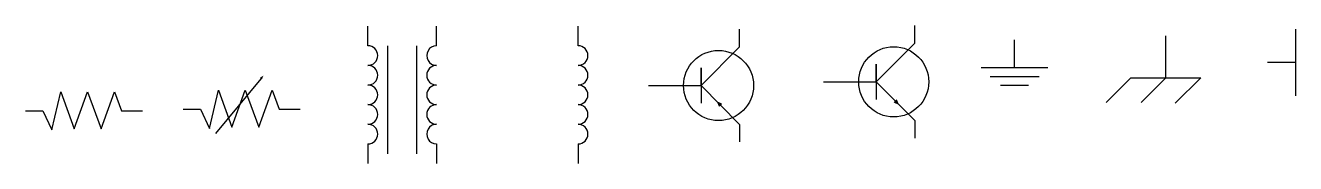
# Model space of a CAD drawing. Header units: inches. Extents: x 0 to 93838, y -1 to 60645.
# Drawn here: x 54554 to 55900, y 45157 to 45303 of the extents above; entities that cross this region are included whole.
import ezdxf

# ---------------------------------------------------------------- set-up
doc = ezdxf.new("R2010")
doc.units = ezdxf.units.IN
doc.header["$MEASUREMENT"] = 0

msp = doc.modelspace()

# ---------------------------------------------------------------- linework, layer by layer
for p, q in [((54917.02006, 45281.95333), (54917.02006, 45302.70515)), ((54989.65142, 45281.95334), (54989.65142, 45302.70515)), ((55139.75169, 45281.95329), (55139.75169, 45302.7051)), ((55900.07772, 45299.56572), (55900.07772, 45229.03405)), ((55602.24452, 45258.47949), (55602.24452, 45288.17703)), ((55762.545, 45248.07703), (55762.545, 45292.62335)), ((54937.77187, 45281.95333), (54937.77187, 45167.81836)), ((54968.89959, 45167.81836), (54968.89959, 45281.95333)), ((55270.00321, 45239.91853), (55270.00321, 45258.47949)), ((55270.00321, 45258.47949), (55270.00321, 45221.35756)), ((55455.61291, 45243.83347), (55455.61291, 45262.39444)), ((55455.61291, 45262.39444), (55455.61291, 45225.27251)), ((55637.51036, 45258.47949), (55566.97869, 45258.47949)), ((55900.07772, 45264.29989), (55870.38017, 45264.29989)), ((55399.93001, 45243.83347), (55455.61291, 45243.83347)), ((55628.22986, 45249.19904), (55576.25915, 45249.19904)), ((55699.1739, 45221.82786), (55725.42307, 45248.07703)), ((55699.1739, 45221.82786), (55725.42307, 45248.07703)), ((55725.42307, 45248.07703), (55799.66694, 45248.07703)), ((55762.545, 45248.07703), (55736.25398, 45221.86978)), ((55772.48426, 45221.35756), (55799.66694, 45248.07703)), ((55214.32031, 45239.91853), (55270.00321, 45239.91853)), ((55617.0933, 45239.91852), (55587.39575, 45239.91852)), ((55291.74418, 45220.7142), (55289.12258, 45218.08597)), ((55477.35388, 45224.62914), (55474.73228, 45222.00091)), ((54917.02006, 45178.19426), (54917.02006, 45157.44245)), ((54989.65142, 45178.19427), (54989.65142, 45157.44245)), ((55139.75169, 45178.19422), (55139.75169, 45157.4424))]:
    msp.add_line(p, q)
for points in [[(55270.00321, 45239.91853), (55310.86355, 45280.95541), (55310.86355, 45299.51638)], [(55455.61291, 45243.83347), (55496.47324, 45284.87036), (55496.47324, 45303.43132)], [(54803.56434, 45247.17684), (54755.39585, 45189.24493)], [(55455.61291, 45243.83347), (55496.47324, 45202.79659), (55496.47324, 45184.23562)], [(54553.98579, 45213.12531), (54572.54676, 45213.12531), (54581.89192, 45192.90746), (54591.67754, 45233.31603), (54605.75799, 45194.19632), (54619.94792, 45233.27646), (54634.3183, 45194.26232), (54648.45684, 45233.36107), (54655.89086, 45213.12531), (54678.16402, 45213.12531)], [(54721.03449, 45214.7822), (54739.59545, 45214.7822), (54748.94062, 45194.56435), (54758.72624, 45234.97292), (54772.80669, 45195.85321), (54786.99661, 45234.93334), (54801.367, 45195.9192), (54815.50554, 45235.01796), (54822.93956, 45214.7822), (54845.21272, 45214.7822)], [(55270.00321, 45239.91853), (55310.86355, 45198.88164), (55310.86355, 45180.32067)]]:
    msp.add_lwpolyline(points)
for points in [[(54917.02006, 45178.19425, 0.9999984524), (54917.02003, 45198.94607, 1), (54917.02003, 45219.69788, 1), (54917.02003, 45240.4497, 1), (54917.02003, 45261.20151, 0.9999984524), (54917.02006, 45281.95332)], [(54989.65141, 45281.95333, 1.0000009914), (54989.65139, 45261.20151, 1), (54989.65139, 45240.4497, 1), (54989.65139, 45219.69789, 1), (54989.65139, 45198.94607, 1.0000015476), (54989.65142, 45178.19426)], [(55139.75169, 45178.19421, 0.9999984524), (55139.75165, 45198.94602, 1), (55139.75165, 45219.69783, 1), (55139.75165, 45240.44965, 1), (55139.75165, 45261.20146, 0.9999984524), (55139.75169, 45281.95328)]]:
    msp.add_lwpolyline(points, format="xyb")
for centre in [(55288.56418, 45239.91853), (55474.17387, 45243.83347)]:
    msp.add_circle(centre, 37.12193)
for points in [[(54802.49394, 45248.06684), (54806.16695, 45250.35295), (54804.63474, 45246.28683)], [(55292.00634, 45220.97702), (55286.46591, 45223.3847), (55288.86042, 45217.82315)], [(55474.47012, 45221.73809), (55480.01055, 45219.33041), (55477.61604, 45224.89197)]]:
    msp.add_solid(points)

doc.saveas('drawing.dxf')
